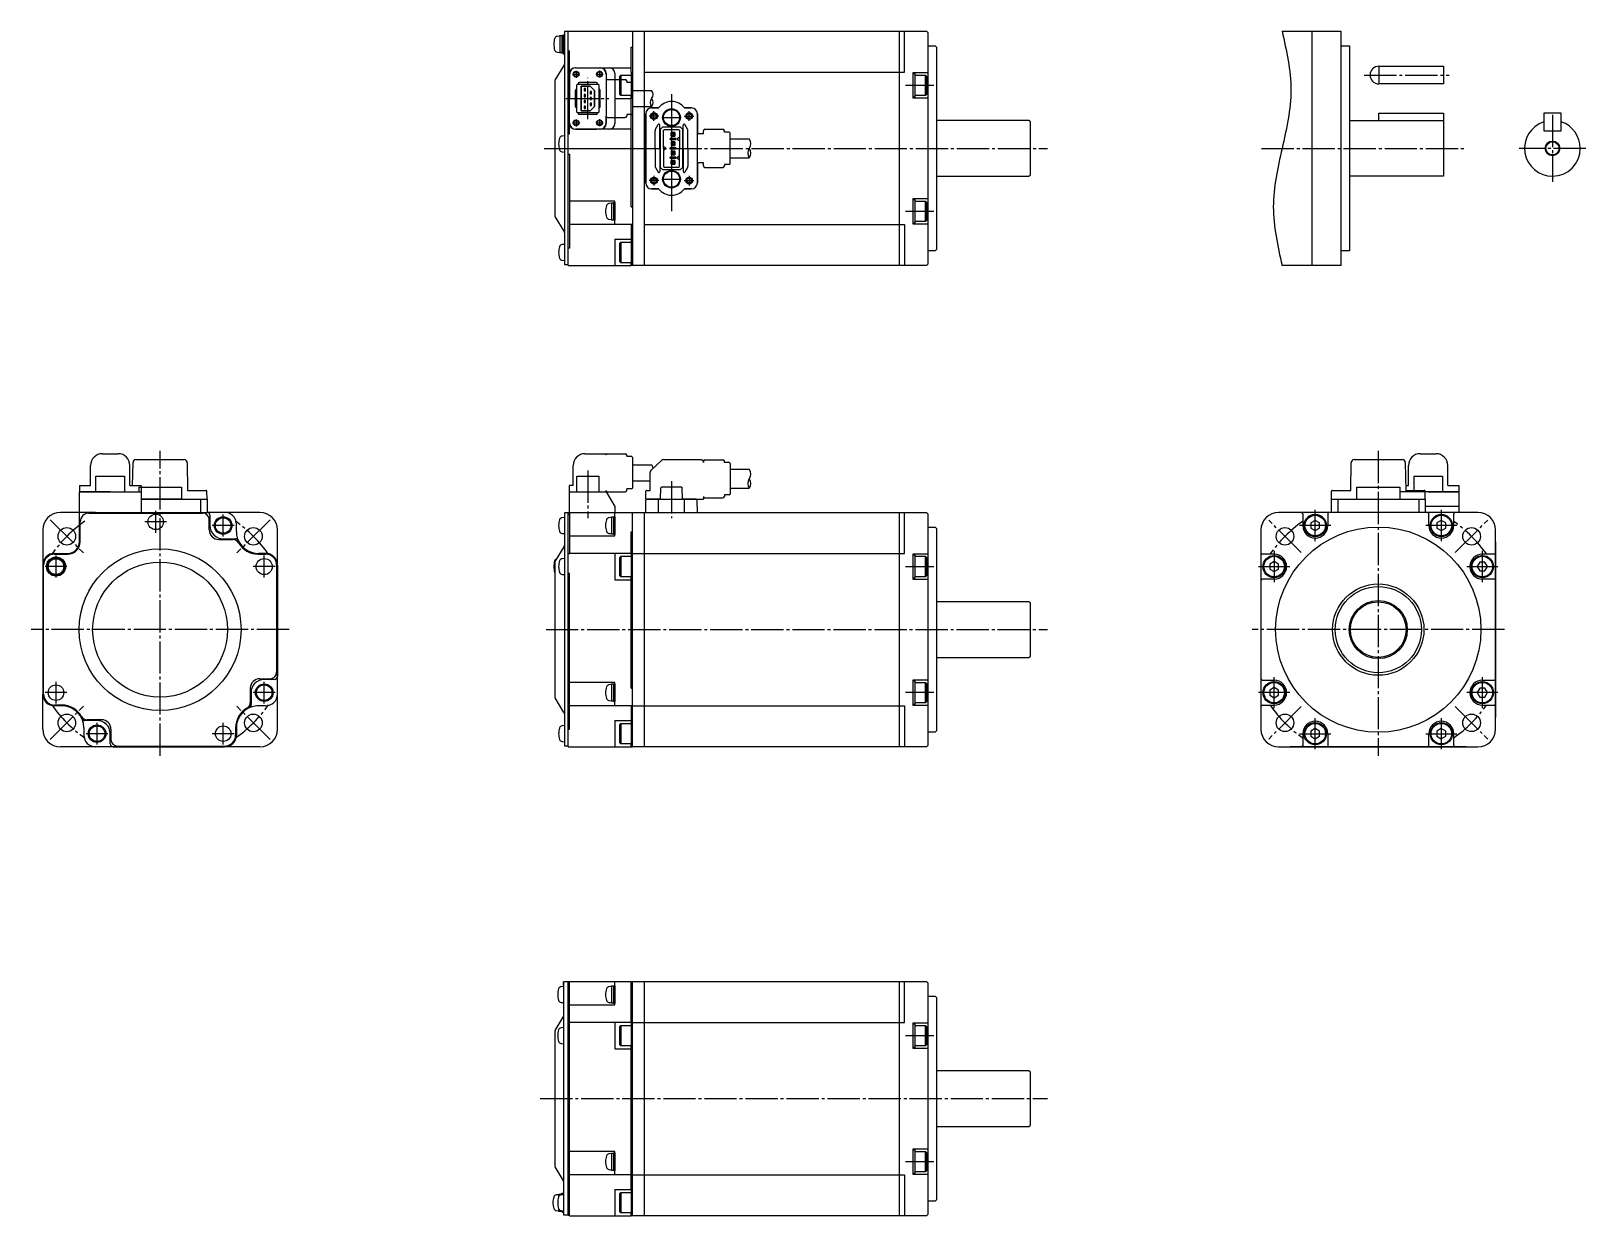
# Model space of a CAD drawing. Header units: millimetres. Extents: x -269 to 261, y -235 to 170.
import ezdxf

# ---------------------------------------------------------------- set-up
doc = ezdxf.new("R2010")
doc.units = ezdxf.units.MM
doc.linetypes.add('DASH_CENTER', pattern=[14, 11, -1, 1, -1])

msp = doc.modelspace()

# ---------------------------------------------------------------- linework, layer by layer
at = {"color": 7, "linetype": 'Continuous'}
for p, q in [((-89.14, 167.78), (-89.99, 167.7)), ((-89.14, 167.78), (-89.14, 167.98)), ((-89.14, 167.98), (-88.44, 167.98)), ((-89.14, 167.78), (-89.14, 162.28)), ((-88.44, 167.98), (-88.44, 168.03)), ((-88.44, 168.03), (-87.94, 168.03)), ((-88.44, 167.98), (-88.44, 162.08)), ((-87.94, 168.28), (-87.49, 168.28)), ((-87.94, 168.03), (-87.94, 168.28)), ((-87.94, 168.03), (-87.94, 162.03)), ((-87.94, 168.03), (-87.94, 162.03)), ((-87.94, 166.53), (-87.94, 167.78)), ((-87.94, 163.53), (-87.94, 166.53)), ((-86.29, 169.38), (-87.49, 169.38)), ((-87.49, 169.38), (-87.49, 157.82)), ((-86.29, 160.13), (-86.29, 169.53)), ((-86.29, 169.53), (-64.29, 169.53)), ((-64.29, 169.53), (-64.29, 89.83)), ((-63.99, 169.53), (-64.29, 169.23)), ((-63.99, 169.53), (35.91, 169.53)), ((-60.29, 169.53), (-60.29, 89.53)), ((26.61, 169.53), (26.61, 89.53)), ((28.41, 155.53), (28.41, 169.53)), ((35.91, 169.53), (36.41, 169.03)), ((36.41, 169.03), (36.41, 90.03)), ((36.41, 164.53), (38.91, 164.53)), ((38.91, 164.53), (39.41, 164.03)), ((157.22, 169.53), (177.22, 169.53)), ((167.42, 169.53), (167.42, 89.53)), ((177.22, 169.53), (177.22, 89.53)), ((177.22, 164.53), (180.22, 164.53)), ((180.22, 164.53), (180.22, 94.53)), ((-89.99, 162.35), (-89.14, 162.28)), ((-89.14, 162.08), (-89.14, 162.28)), ((-88.44, 162.08), (-89.14, 162.08)), ((-88.44, 162.03), (-88.44, 162.08)), ((-87.94, 162.03), (-88.44, 162.03)), ((-87.94, 162.28), (-87.94, 163.53)), ((-87.94, 162.03), (-87.94, 161.78)), ((-87.94, 161.78), (-87.49, 161.78)), ((-86.29, 162.83), (-85.79, 162.83)), ((-86.29, 157.41), (-86.29, 160.13)), ((-85.79, 134.53), (-85.79, 162.83)), ((-64.79, 155.53), (-64.79, 164.03)), ((-64.79, 164.03), (-64.29, 164.03)), ((39.41, 164.03), (39.41, 95.03)), ((-90.65, 152.77), (-87.64, 157.81)), ((-87.49, 157.82), (-87.49, 101.24)), ((-86.29, 101.65), (-86.29, 157.41)), ((-85.79, 138.03), (-85.79, 155.03)), ((-83.79, 157.03), (-64.79, 157.03)), ((-73.29, 155.03), (-73.29, 138.03)), ((-70.29, 155.03), (-70.29, 138.03)), ((-68.32, 154.53), (-68.67, 154.18)), ((-68.67, 147.88), (-68.67, 154.18)), ((-68.32, 154.53), (-68.32, 147.53)), ((-68.32, 154.53), (-64.67, 154.53)), ((-64.79, 155.53), (-64.79, 154.53)), ((-64.67, 147.03), (-64.67, 155.03)), ((-64.67, 155.03), (-64.29, 155.03)), ((-64.67, 151.03), (-64.67, 154.53)), ((-60.29, 155.53), (26.61, 155.53)), ((26.61, 155.53), (28.41, 155.53)), ((36.41, 155.28), (31.31, 155.28)), ((31.31, 155.28), (31.31, 146.78)), ((31.31, 155.03), (31.95, 155.03)), ((31.95, 155.03), (31.95, 147.03)), ((31.95, 154.53), (35.6, 154.53)), ((35.95, 154.18), (35.6, 154.53)), ((35.6, 147.53), (35.6, 154.53)), ((35.95, 154.18), (35.95, 147.88)), ((190.22, 157.53), (212.22, 157.53)), ((190.22, 157.53), (190.22, 151.53)), ((212.22, 157.53), (212.22, 151.53)), ((-90.79, 152.25), (-90.79, 106.81)), ((-83.79, 143.83), (-83.79, 149.23)), ((-83.29, 149.73), (-83.24, 149.73)), ((-83.24, 151.23), (-83.04, 151.43)), ((-83.24, 141.83), (-83.24, 151.23)), ((-83.04, 151.43), (-76.04, 151.43)), ((-82.89, 151.53), (-82.89, 151.43)), ((-76.69, 152.03), (-82.39, 152.03)), ((-81.84, 150.78), (-81.84, 142.28)), ((-78.74, 150.78), (-81.84, 150.78)), ((-81.79, 142.33), (-81.79, 150.73)), ((-81.79, 150.73), (-78.79, 150.73)), ((-80.29, 149.9), (-80.79, 149.9)), ((-80.79, 149.9), (-80.79, 149.15)), ((-80.79, 149.15), (-80.29, 149.15)), ((-80.29, 149.15), (-80.29, 149.9)), ((-78.79, 150.73), (-77.29, 149.23)), ((-78.79, 148.9), (-78.79, 148.15)), ((-78.29, 148.9), (-78.79, 148.9)), ((-77.24, 149.28), (-78.74, 150.78)), ((-78.29, 148.15), (-78.29, 148.9)), ((-77.29, 149.23), (-77.29, 143.83)), ((-77.24, 143.78), (-77.24, 149.28)), ((-76.19, 151.43), (-76.19, 151.53)), ((-75.84, 151.23), (-76.04, 151.43)), ((-75.84, 151.23), (-75.84, 141.83)), ((-75.79, 149.73), (-75.84, 149.73)), ((-75.29, 143.83), (-75.29, 149.23)), ((-64.67, 147.53), (-64.67, 151.03)), ((212.22, 151.53), (190.22, 151.53)), ((-83.29, 143.33), (-83.24, 143.33)), ((-80.29, 147.9), (-80.79, 147.9)), ((-80.79, 147.9), (-80.79, 147.15)), ((-80.79, 147.15), (-80.29, 147.15)), ((-80.29, 145.9), (-80.79, 145.9)), ((-80.79, 145.9), (-80.79, 145.15)), ((-80.79, 145.15), (-80.29, 145.15)), ((-80.29, 143.9), (-80.79, 143.9)), ((-80.79, 143.9), (-80.79, 143.15)), ((-80.29, 147.15), (-80.29, 147.9)), ((-80.29, 145.15), (-80.29, 145.9)), ((-80.29, 143.15), (-80.29, 143.9)), ((-78.79, 148.15), (-78.29, 148.15)), ((-78.29, 146.9), (-78.79, 146.9)), ((-78.79, 146.9), (-78.79, 146.15)), ((-78.79, 146.15), (-78.29, 146.15)), ((-78.29, 144.9), (-78.79, 144.9)), ((-78.79, 144.9), (-78.79, 144.15)), ((-78.79, 144.15), (-78.29, 144.15)), ((-77.29, 143.83), (-78.79, 142.33)), ((-78.74, 142.28), (-77.24, 143.78)), ((-78.29, 146.15), (-78.29, 146.9)), ((-78.29, 144.15), (-78.29, 144.9)), ((-75.79, 143.33), (-75.84, 143.33)), ((-70.29, 146.53), (-64.79, 146.53)), ((-68.67, 147.88), (-68.32, 147.53)), ((-64.67, 147.53), (-68.32, 147.53)), ((-64.79, 146.53), (-64.79, 147.53)), ((-64.79, 146.53), (-64.79, 147.53)), ((-64.79, 146.73), (-64.29, 146.73)), ((-64.79, 109.53), (-64.79, 146.53)), ((-64.29, 147.03), (-64.67, 147.03)), ((-64.29, 146.73), (-64.29, 146.83)), ((-55.39, 143.33), (-57.79, 143.33)), ((-44.19, 143.33), (-46.59, 143.33)), ((31.95, 147.03), (31.31, 147.03)), ((31.31, 146.78), (36.41, 146.78)), ((35.6, 147.53), (31.95, 147.53)), ((35.6, 147.53), (35.95, 147.88)), ((-83.24, 141.83), (-83.04, 141.63)), ((-76.04, 141.63), (-83.04, 141.63)), ((-82.89, 141.53), (-82.89, 141.63)), ((-76.69, 141.03), (-82.39, 141.03)), ((-81.84, 142.28), (-78.74, 142.28)), ((-78.79, 142.33), (-81.79, 142.33)), ((-80.79, 143.15), (-80.29, 143.15)), ((-76.19, 141.63), (-76.19, 141.53)), ((-76.04, 141.63), (-75.84, 141.83)), ((-59.79, 141.33), (-59.79, 117.73)), ((-42.19, 117.73), (-42.19, 141.33)), ((70.91, 139.03), (39.41, 139.03)), ((71.41, 138.53), (70.91, 139.03)), ((71.41, 138.53), (70.91, 139.03)), ((71.41, 138.53), (70.91, 139.03)), ((71.41, 120.53), (71.41, 138.53)), ((71.41, 120.53), (71.41, 138.53)), ((71.41, 120.53), (71.41, 138.53)), ((71.41, 120.53), (71.41, 138.53)), ((71.41, 120.53), (71.41, 138.53)), ((180.22, 139.03), (212.22, 139.03)), ((190.22, 141.53), (212.22, 141.53)), ((190.22, 139.03), (190.22, 141.53)), ((212.22, 141.53), (212.22, 139.03)), ((212.22, 139.03), (212.22, 120.03)), ((246.43, 141.53), (246.43, 135.53)), ((252.43, 141.53), (246.43, 141.53)), ((252.43, 135.53), (252.43, 141.53)), ((-87.49, 133.78), (-88.34, 133.7)), ((-86.29, 134.53), (-85.79, 134.53)), ((-75.29, 136.03), (-83.79, 136.03)), ((-64.79, 136.03), (-75.29, 136.03)), ((-56.59, 129.53), (-56.59, 135.56)), ((-56.46, 136.06), (-55.55, 137.63)), ((-54.99, 129.53), (-54.99, 137.48)), ((-54.72, 136.03), (-53.92, 136.83)), ((-54.72, 123.03), (-54.72, 136.03)), ((-53.92, 136.83), (-48.07, 136.83)), ((-53.72, 135.68), (-53.42, 135.98)), ((-53.72, 129.53), (-53.72, 135.68)), ((-53.42, 135.98), (-48.57, 135.98)), ((-51.47, 132.63), (-51.47, 132.83)), ((-51.32, 132.98), (-49.62, 132.98)), ((-51.08, 134.94), (-51.08, 133.71)), ((-49.85, 134.94), (-51.08, 134.94)), ((-51.07, 134.53), (-51.08, 134.53)), ((-51.07, 134.13), (-51.08, 134.13)), ((-49.85, 133.71), (-51.08, 133.71)), ((-51.07, 133.73), (-51.07, 134.94)), ((-49.87, 134.93), (-51.07, 134.93)), ((-50.77, 134.63), (-51.07, 134.93)), ((-50.77, 134.03), (-51.07, 133.73)), ((-51.07, 133.73), (-49.87, 133.73)), ((-50.17, 134.63), (-50.77, 134.63)), ((-50.77, 134.03), (-50.77, 134.63)), ((-50.17, 134.03), (-50.77, 134.03)), ((-50.17, 134.63), (-49.87, 134.93)), ((-50.17, 134.03), (-50.17, 134.63)), ((-50.17, 134.03), (-49.87, 133.73)), ((-49.87, 133.73), (-49.87, 134.94)), ((-49.87, 134.13), (-49.85, 134.13)), ((-49.85, 134.94), (-49.85, 133.71)), ((-49.47, 132.83), (-49.47, 132.63)), ((-48.82, 132.43), (-48.82, 133.03)), ((-48.62, 133.23), (-48.27, 133.23)), ((-48.57, 135.98), (-48.27, 135.68)), ((-48.27, 135.68), (-48.27, 129.53)), ((-48.07, 136.83), (-47.27, 136.03)), ((-47.27, 136.03), (-47.27, 123.03)), ((-46.99, 129.53), (-46.99, 137.48)), ((-45.53, 136.06), (-46.43, 137.63)), ((-45.39, 129.53), (-45.39, 135.56)), ((246.43, 135.53), (252.43, 135.53)), ((-88.34, 128.35), (-87.49, 128.28)), ((-86.29, 127.53), (-85.79, 127.53)), ((-85.79, 127.53), (-85.79, 95.53)), ((-56.59, 129.53), (-56.59, 123.5)), ((-54.99, 129.53), (-54.99, 121.58)), ((-53.72, 130.03), (-53.37, 130.03)), ((-53.72, 129.53), (-53.72, 123.38)), ((-53.37, 129.03), (-53.72, 129.03)), ((-53.17, 129.83), (-53.17, 129.23)), ((-51.47, 129.43), (-51.47, 129.63)), ((-49.62, 132.48), (-51.32, 132.48)), ((-51.32, 129.78), (-49.62, 129.78)), ((-49.62, 129.28), (-51.32, 129.28)), ((-49.85, 131.74), (-51.08, 131.74)), ((-51.08, 131.74), (-51.08, 130.51)), ((-51.07, 131.33), (-51.08, 131.33)), ((-51.07, 130.93), (-51.08, 130.93)), ((-49.85, 130.51), (-51.08, 130.51)), ((-49.85, 128.54), (-51.08, 128.54)), ((-51.08, 128.54), (-51.08, 127.31)), ((-51.07, 128.13), (-51.08, 128.13)), ((-51.07, 127.73), (-51.08, 127.73)), ((-49.85, 127.31), (-51.08, 127.31)), ((-49.87, 131.73), (-51.07, 131.73)), ((-51.07, 131.73), (-51.07, 130.53)), ((-50.77, 131.43), (-51.07, 131.73)), ((-50.77, 130.83), (-51.07, 130.53)), ((-51.07, 130.53), (-49.87, 130.53)), ((-49.87, 128.53), (-51.07, 128.53)), ((-51.07, 128.53), (-51.07, 127.33)), ((-50.77, 128.23), (-51.07, 128.53)), ((-50.77, 127.63), (-51.07, 127.33)), ((-51.07, 127.33), (-49.87, 127.33)), ((-50.77, 131.43), (-50.77, 130.83)), ((-50.77, 131.43), (-50.17, 131.43)), ((-50.77, 130.83), (-50.17, 130.83)), ((-50.77, 128.23), (-50.77, 127.63)), ((-50.77, 128.23), (-50.17, 128.23)), ((-50.77, 127.63), (-50.17, 127.63)), ((-50.17, 131.43), (-49.87, 131.73)), ((-50.17, 131.43), (-50.17, 130.83)), ((-50.17, 130.83), (-49.87, 130.53)), ((-50.17, 128.23), (-49.87, 128.53)), ((-50.17, 128.23), (-50.17, 127.63)), ((-50.17, 127.63), (-49.87, 127.33)), ((-49.87, 131.73), (-49.87, 130.53)), ((-49.87, 131.33), (-49.85, 131.33)), ((-49.87, 130.93), (-49.85, 130.93)), ((-49.87, 128.53), (-49.87, 127.33)), ((-49.87, 128.13), (-49.85, 128.13)), ((-49.87, 127.73), (-49.85, 127.73)), ((-49.85, 131.74), (-49.85, 130.51)), ((-49.85, 128.54), (-49.85, 127.31)), ((-49.47, 129.63), (-49.47, 129.43)), ((-48.27, 132.23), (-48.62, 132.23)), ((-48.27, 123.38), (-48.27, 129.53)), ((-46.99, 129.53), (-46.99, 121.58)), ((-45.39, 129.53), (-45.39, 123.5)), ((-56.46, 123), (-55.55, 121.43)), ((-53.92, 122.23), (-54.72, 123.03)), ((-48.07, 122.23), (-53.92, 122.23)), ((-53.72, 123.38), (-53.42, 123.08)), ((-53.42, 123.08), (-48.57, 123.08)), ((-51.47, 126.23), (-51.47, 126.43)), ((-51.32, 126.58), (-49.62, 126.58)), ((-49.62, 126.08), (-51.32, 126.08)), ((-49.85, 125.34), (-51.08, 125.34)), ((-51.08, 124.11), (-51.08, 125.34)), ((-51.07, 124.93), (-51.08, 124.93)), ((-51.07, 124.53), (-51.08, 124.53)), ((-49.85, 124.11), (-51.08, 124.11)), ((-49.87, 125.33), (-51.07, 125.33)), ((-51.07, 125.33), (-51.07, 124.13)), ((-50.77, 125.03), (-51.07, 125.33)), ((-50.77, 124.43), (-51.07, 124.13)), ((-51.07, 124.13), (-49.87, 124.13)), ((-50.77, 125.03), (-50.77, 124.43)), ((-50.77, 125.03), (-50.17, 125.03)), ((-50.77, 124.43), (-50.17, 124.43)), ((-50.17, 125.03), (-49.87, 125.33)), ((-50.17, 125.03), (-50.17, 124.43)), ((-50.17, 124.43), (-49.87, 124.13)), ((-49.87, 125.33), (-49.87, 124.13)), ((-49.87, 124.93), (-49.85, 124.93)), ((-49.87, 124.53), (-49.85, 124.53)), ((-49.85, 124.11), (-49.85, 125.34)), ((-49.47, 126.43), (-49.47, 126.23)), ((-48.82, 126.03), (-48.82, 126.63)), ((-48.62, 126.83), (-48.27, 126.83)), ((-48.27, 125.83), (-48.62, 125.83)), ((-48.57, 123.08), (-48.27, 123.38)), ((-47.27, 123.03), (-48.07, 122.23)), ((-45.53, 123), (-46.43, 121.43)), ((39.41, 120.03), (70.91, 120.03)), ((70.91, 120.03), (71.41, 120.53)), ((70.91, 120.03), (71.41, 120.53)), ((70.91, 120.03), (71.41, 120.53)), ((212.22, 120.03), (180.22, 120.03)), ((-70.29, 111.53), (-85.79, 111.53)), ((-70.29, 103.53), (-70.29, 111.53)), ((-57.79, 115.73), (-55.39, 115.73)), ((-46.59, 115.73), (-44.19, 115.73)), ((36.41, 112.28), (31.31, 112.28)), ((31.31, 112.28), (31.31, 103.78)), ((31.31, 112.03), (31.95, 112.03)), ((31.95, 112.03), (31.95, 104.03)), ((31.95, 111.53), (35.6, 111.53)), ((35.6, 104.53), (35.6, 111.53)), ((35.95, 111.18), (35.6, 111.53)), ((-87.64, 101.25), (-90.65, 106.29)), ((-71.49, 110.78), (-72.34, 110.7)), ((-71.49, 110.98), (-70.79, 110.98)), ((-71.49, 110.78), (-71.49, 110.98)), ((-71.49, 110.78), (-71.49, 105.28)), ((-70.79, 111.03), (-70.29, 111.03)), ((-70.79, 110.98), (-70.79, 111.03)), ((-70.79, 110.98), (-70.79, 105.08)), ((-70.29, 111.03), (-70.29, 105.03)), ((-70.29, 111.03), (-70.29, 105.03)), ((-70.29, 109.53), (-70.29, 110.78)), ((-70.29, 106.53), (-70.29, 109.53)), ((-70.29, 105.28), (-70.29, 106.53)), ((-64.79, 109.53), (-64.29, 109.53)), ((35.95, 111.18), (35.95, 104.88)), ((-87.49, 101.24), (-87.49, 89.88)), ((-86.29, 100.13), (-86.29, 101.65)), ((-64.29, 103.53), (-85.79, 103.53)), ((-72.34, 105.35), (-71.49, 105.28)), ((-71.49, 105.08), (-71.49, 105.28)), ((-70.79, 105.08), (-71.49, 105.08)), ((-70.79, 105.03), (-70.79, 105.08)), ((-70.29, 105.03), (-70.79, 105.03)), ((-64.79, 103.53), (-64.79, 97.53)), ((-60.29, 103.53), (26.61, 103.53)), ((26.61, 103.53), (28.41, 103.53)), ((28.41, 103.53), (28.41, 89.53)), ((31.95, 104.03), (31.31, 104.03)), ((31.31, 103.78), (36.41, 103.78)), ((35.6, 104.53), (31.95, 104.53)), ((35.6, 104.53), (35.95, 104.88)), ((-87.49, 96.78), (-88.34, 96.7)), ((-86.29, 89.53), (-86.29, 100.13)), ((-85.79, 95.53), (-86.29, 95.53)), ((-70.29, 98.53), (-64.79, 98.53)), ((-70.29, 98.53), (-70.29, 89.53)), ((-68.32, 97.53), (-68.67, 97.18)), ((-68.67, 90.88), (-68.67, 97.18)), ((-68.32, 97.53), (-64.67, 97.53)), ((-68.32, 97.53), (-68.32, 90.53)), ((-64.67, 98.03), (-64.29, 98.03)), ((-64.67, 90.03), (-64.67, 98.03)), ((-64.67, 94.03), (-64.67, 97.53)), ((-88.34, 91.35), (-87.49, 91.28)), ((-68.67, 90.88), (-68.32, 90.53)), ((-64.67, 90.53), (-68.32, 90.53)), ((-64.79, 89.53), (-64.79, 90.53)), ((-64.67, 90.53), (-64.67, 94.03)), ((38.91, 94.53), (36.41, 94.53)), ((38.91, 94.53), (39.41, 95.03)), ((180.22, 94.53), (177.22, 94.53)), ((-87.49, 89.88), (-86.29, 89.88)), ((-86.29, 89.53), (-64.79, 89.53)), ((-64.79, 89.73), (-64.29, 89.73)), ((-64.29, 90.03), (-64.67, 90.03)), ((-64.29, 89.83), (-63.99, 89.53)), ((-64.29, 89.73), (-64.29, 89.83)), ((35.91, 89.53), (-63.99, 89.53)), ((35.91, 89.53), (36.41, 90.03)), ((177.22, 89.53), (157.22, 89.53)), ((-247.31, 17.66), (-237.51, 17.66)), ((-247.31, 12.36), (-247.31, 17.66)), ((-237.51, 17.66), (-237.51, 12.36)), ((-83.24, 12.36), (-83.24, 17.66)), ((-83.24, 17.66), (-75.84, 17.66)), ((-75.84, 17.66), (-75.84, 12.36)), ((202.12, 17.66), (202.12, 12.36)), ((202.12, 17.66), (211.92, 17.66)), ((211.92, 17.66), (211.92, 12.36)), ((-252.91, -4.64), (-252.91, 12.26)), ((-252.81, 12.36), (-232.01, 12.36)), ((-232.71, 13.96), (-232.71, 12.36)), ((-232.71, 13.96), (-218.11, 13.96)), ((-231.91, 12.26), (-231.91, 5.46)), ((-218.11, 13.96), (-218.11, 9.86)), ((-85.79, 5.36), (-85.79, 12.26)), ((-85.69, 12.36), (-73.29, 12.36)), ((-73.29, 12.36), (-70.29, 7.36)), ((-54.72, 9.86), (-54.65, 13.76)), ((-54.45, 13.96), (-54.65, 13.76)), ((-47.54, 13.96), (-54.45, 13.96)), ((-47.54, 13.96), (-47.34, 13.76)), ((-47.27, 9.86), (-47.34, 13.76)), ((182.72, 13.96), (197.32, 13.96)), ((182.72, 9.86), (182.72, 13.96)), ((197.32, 13.96), (197.32, 9.86)), ((217.52, 12.36), (197.32, 12.36)), ((217.52, 12.36), (217.52, 5.36)), ((-247.41, 5.36), (-259.41, 5.36)), ((-247.41, 5.36), (-209.41, 5.36)), ((-218.11, 9.86), (-231.91, 9.86)), ((-218.11, 9.86), (-209.41, 9.86)), ((-211.61, 9.86), (-211.61, 5.36)), ((-209.41, 9.86), (-209.41, 5.36)), ((-203.41, 5.36), (-209.41, 5.36)), ((-191.41, 5.36), (-203.41, 5.36)), ((-86.29, 5.36), (-64.29, 5.36)), ((-86.29, -4.04), (-86.29, 5.36)), ((-85.79, 5.36), (-85.79, -8.64)), ((-70.29, 7.36), (-70.29, 5.36)), ((-70.29, -2.64), (-70.29, 5.36)), ((-64.29, -74.64), (-64.29, 5.36)), ((-64.29, 5.36), (-60.29, 5.36)), ((-60.29, 5.36), (-60.29, -74.64)), ((-60.29, 5.36), (35.91, 5.36)), ((-60.29, 5.36), (-60.29, -74.64)), ((-59.79, 5.36), (-59.72, 9.57)), ((-54.72, 9.86), (-59.42, 9.86)), ((-55.4, 5.36), (-55.4, 9.86)), ((-54.72, 9.86), (-47.27, 9.86)), ((-42.57, 9.86), (-47.27, 9.86)), ((-46.6, 5.36), (-46.6, 9.86)), ((-42.19, 5.36), (-42.27, 9.57)), ((26.61, 5.36), (26.61, -74.64)), ((28.41, -8.64), (28.41, 5.36)), ((35.91, 5.36), (36.41, 4.86)), ((174.02, 5.36), (156.02, 5.36)), ((174.02, 9.86), (182.72, 9.86)), ((174.02, 5.36), (174.02, 9.86)), ((206.02, 5.36), (174.02, 5.36)), ((176.22, 9.86), (176.22, 5.36)), ((182.72, 9.86), (197.32, 9.86)), ((197.32, 9.86), (206.02, 9.86)), ((203.82, 9.86), (203.82, 5.36)), ((206.02, 9.86), (206.02, 5.36)), ((217.52, 7.36), (206.02, 7.36)), ((206.77, 5.36), (206.02, 5.36)), ((216.27, 5.36), (206.77, 5.36)), ((224.02, 5.36), (216.27, 5.36)), ((-252.66, -4.64), (-252.66, 2.11)), ((-249.66, 5.11), (-210.91, 5.11)), ((-208.66, -0.64), (-208.66, 2.86)), ((-208.41, 4.36), (-208.41, 0.86)), ((-208.41, 4.36), (-208.41, 0.86)), ((-199.41, -1.14), (-199.41, 1.36)), ((-87.49, 3.61), (-88.34, 3.54)), ((-86.29, 5.21), (-87.49, 5.21)), ((-87.49, 5.21), (-87.49, -6.34)), ((-85.79, 4.66), (-86.29, 4.66)), ((-71.49, 3.61), (-72.34, 3.54)), ((-71.49, 3.61), (-71.49, 3.81)), ((-71.49, 3.81), (-70.79, 3.81)), ((-71.49, 3.61), (-71.49, -1.89)), ((-70.79, 3.81), (-70.79, 3.86)), ((-70.79, 3.86), (-70.29, 3.86)), ((-70.79, 3.81), (-70.79, -2.09)), ((-70.29, 3.86), (-70.29, -2.14)), ((-70.29, 3.86), (-70.29, -2.14)), ((-70.29, 2.36), (-70.29, 3.61)), ((-70.29, -0.64), (-70.29, 2.36)), ((36.41, 4.86), (36.41, -74.14)), ((36.41, 0.36), (38.91, 0.36)), ((38.91, 0.36), (39.41, -0.14)), ((164.27, 4.86), (164.27, 0.86)), ((168.52, 2.6), (167.02, 1.73)), ((167.02, 1.73), (167.02, 0)), ((170.02, 1.73), (168.52, 2.6)), ((170.02, 0), (170.02, 1.73)), ((172.77, 4.86), (172.77, 0.86)), ((207.27, 0.86), (207.27, 4.86)), ((211.52, 2.6), (210.02, 1.73)), ((210.02, 1.73), (210.02, 0)), ((213.02, 1.73), (211.52, 2.6)), ((213.02, 0), (213.02, 1.73)), ((215.77, 0.86), (215.77, 4.86)), ((-265.41, -0.64), (-265.41, -12.64)), ((-205.41, -3.89), (-200.57, -3.89)), ((-203.91, -3.64), (-199.65, -3.64)), ((-185.41, -12.64), (-185.41, -0.64)), ((-88.34, -1.81), (-87.49, -1.89)), ((-86.29, -6.76), (-86.29, -4.04)), ((-85.79, -2.64), (-70.29, -2.64)), ((-72.34, -1.81), (-71.49, -1.89)), ((-71.49, -2.09), (-71.49, -1.89)), ((-70.79, -2.09), (-71.49, -2.09)), ((-70.79, -2.14), (-70.79, -2.09)), ((-70.29, -2.14), (-70.79, -2.14)), ((-70.29, -1.89), (-70.29, -0.64)), ((-64.79, -1.34), (-64.29, -1.34)), ((-64.79, -8.64), (-64.79, -1.34)), ((39.41, -0.14), (39.41, -69.14)), ((150.02, -0.64), (150.02, -68.64)), ((150.02, -4.64), (150.02, -64.64)), ((167.02, 0), (168.52, -0.87)), ((168.52, -0.87), (170.02, 0)), ((210.02, 0), (211.52, -0.87)), ((211.52, -0.87), (213.02, 0)), ((230.02, -68.64), (230.02, -0.64)), ((230.02, -4.64), (230.02, -64.64)), ((-261.41, -8.64), (-258.91, -8.64)), ((-261.41, -8.89), (-256.91, -8.89)), ((-259.91, -8.64), (-256.91, -8.64)), ((-189.41, -8.64), (-191.91, -8.64)), ((-191.91, -8.64), (-189.41, -8.64)), ((-191.91, -8.89), (-189.41, -8.89)), ((-90.65, -11.4), (-87.64, -6.36)), ((-87.49, -10.39), (-88.34, -10.46)), ((-87.49, -6.34), (-87.49, -62.93)), ((-86.29, -62.51), (-86.29, -6.76)), ((-86.29, -8.64), (-85.79, -8.64)), ((-64.79, -8.64), (-85.79, -8.64)), ((-70.29, -8.64), (-70.29, -17.64)), ((-68.32, -9.64), (-68.67, -9.99)), ((-68.67, -16.29), (-68.67, -9.99)), ((-68.67, -16.29), (-68.67, -9.99)), ((-68.32, -9.64), (-68.32, -16.64)), ((-68.32, -9.64), (-68.32, -16.64)), ((-68.32, -9.64), (-64.67, -9.64)), ((-64.79, -8.64), (-64.79, -16.64)), ((-64.67, -17.14), (-64.67, -9.14)), ((-64.67, -17.14), (-64.67, -9.14)), ((-64.67, -9.14), (-64.29, -9.14)), ((-64.29, -8.64), (-60.29, -8.64)), ((-60.29, -8.64), (26.61, -8.64)), ((26.61, -8.64), (28.41, -8.64)), ((31.31, -8.89), (31.31, -17.39)), ((36.41, -8.89), (31.31, -8.89)), ((31.31, -9.14), (31.95, -9.14)), ((31.95, -9.14), (31.95, -17.14)), ((31.95, -9.64), (35.6, -9.64)), ((35.6, -16.64), (35.6, -9.64)), ((35.95, -9.99), (35.6, -9.64)), ((35.95, -9.99), (35.95, -16.29)), ((154.52, -8.89), (150.52, -8.89)), ((229.52, -8.89), (225.52, -8.89)), ((-265.41, -12.64), (-265.41, -18.64)), ((-265.16, -56.64), (-265.16, -12.64)), ((-185.66, -12.64), (-185.66, -49.14)), ((-185.41, -56.64), (-185.41, -12.64)), ((-185.41, -12.64), (-185.41, -50.64)), ((-90.79, -11.91), (-90.79, -57.36)), ((-88.34, -15.81), (-87.49, -15.89)), ((-86.29, -15.34), (-85.79, -15.34)), ((-85.79, -68.64), (-85.79, -15.34)), ((154.52, -11.4), (153.02, -12.27)), ((153.02, -12.27), (153.02, -14)), ((153.02, -14), (154.52, -14.87)), ((156.02, -12.27), (154.52, -11.4)), ((154.52, -14.87), (156.02, -14)), ((156.02, -14), (156.02, -12.27)), ((224.65, -11.64), (223.78, -13.14)), ((223.78, -13.14), (224.65, -14.64)), ((226.38, -11.64), (224.65, -11.64)), ((224.65, -14.64), (226.38, -14.64)), ((227.25, -13.14), (226.38, -11.64)), ((226.38, -14.64), (227.25, -13.14)), ((-265.41, -18.64), (-265.41, -56.64)), ((-70.29, -17.64), (-64.79, -17.64)), ((-68.67, -16.29), (-68.32, -16.64)), ((-64.67, -16.64), (-68.32, -16.64)), ((-64.67, -16.64), (-68.32, -16.64)), ((-64.79, -17.64), (-64.79, -16.64)), ((-64.79, -54.64), (-64.79, -17.64)), ((-64.29, -17.14), (-64.67, -17.14)), ((31.95, -17.14), (31.31, -17.14)), ((31.31, -17.39), (36.41, -17.39)), ((35.6, -16.64), (31.95, -16.64)), ((35.6, -16.64), (35.95, -16.29)), ((154.52, -17.39), (150.52, -17.39)), ((229.52, -17.39), (225.52, -17.39)), ((70.91, -25.14), (39.41, -25.14)), ((71.41, -25.64), (70.91, -25.14)), ((71.41, -25.64), (70.91, -25.14)), ((71.41, -25.64), (70.91, -25.14)), ((71.41, -43.64), (71.41, -25.64)), ((71.41, -43.64), (71.41, -25.64)), ((71.41, -43.64), (71.41, -25.64)), ((71.41, -43.64), (71.41, -25.64)), ((71.41, -43.64), (71.41, -25.64)), ((39.41, -44.14), (70.91, -44.14)), ((70.91, -44.14), (71.41, -43.64)), ((70.91, -44.14), (71.41, -43.64)), ((70.91, -44.14), (71.41, -43.64)), ((-191.41, -51.39), (-187.91, -51.39)), ((-186.41, -51.64), (-189.91, -51.64)), ((-70.29, -52.64), (-85.79, -52.64)), ((-70.29, -60.64), (-70.29, -52.64)), ((31.31, -51.89), (31.31, -60.39)), ((36.41, -51.89), (31.31, -51.89)), ((31.31, -52.14), (31.95, -52.14)), ((31.95, -52.14), (31.95, -60.14)), ((31.95, -52.64), (35.6, -52.64)), ((35.95, -52.99), (35.6, -52.64)), ((35.6, -59.64), (35.6, -52.64)), ((35.95, -52.99), (35.95, -59.29)), ((150.52, -51.89), (154.52, -51.89)), ((225.52, -51.89), (229.52, -51.89)), ((-265.41, -68.64), (-265.41, -56.64)), ((-194.66, -54.64), (-194.66, -59.47)), ((-194.41, -56.14), (-194.41, -60.39)), ((-185.41, -68.64), (-185.41, -56.64)), ((-87.67, -62.87), (-90.65, -57.87)), ((-71.49, -53.39), (-72.34, -53.46)), ((-71.49, -53.19), (-70.79, -53.19)), ((-71.49, -53.39), (-71.49, -53.19)), ((-71.49, -53.39), (-71.49, -58.89)), ((-70.79, -53.14), (-70.29, -53.14)), ((-70.79, -53.19), (-70.79, -53.14)), ((-70.79, -53.19), (-70.79, -59.09)), ((-70.29, -53.14), (-70.29, -59.14)), ((-70.29, -53.14), (-70.29, -59.14)), ((-70.29, -54.64), (-70.29, -53.39)), ((-70.29, -57.64), (-70.29, -54.64)), ((-70.29, -58.89), (-70.29, -57.64)), ((-64.79, -54.64), (-64.29, -54.64)), ((154.52, -54.4), (153.02, -55.27)), ((153.02, -55.27), (153.02, -57)), ((153.02, -57), (154.52, -57.87)), ((156.02, -55.27), (154.52, -54.4)), ((154.52, -57.87), (156.02, -57)), ((156.02, -57), (156.02, -55.27)), ((224.65, -54.64), (223.78, -56.14)), ((223.78, -56.14), (224.65, -57.64)), ((226.38, -54.64), (224.65, -54.64)), ((224.65, -57.64), (226.38, -57.64)), ((227.25, -56.14), (226.38, -54.64)), ((226.38, -57.64), (227.25, -56.14)), ((-258.91, -60.39), (-261.41, -60.39)), ((-258.91, -60.64), (-261.41, -60.64)), ((-258.91, -60.64), (-261.41, -60.64)), ((-189.41, -60.64), (-191.91, -60.64)), ((-87.49, -62.93), (-87.49, -74.29)), ((-86.29, -64.04), (-86.29, -62.51)), ((-64.29, -60.64), (-85.79, -60.64)), ((-72.34, -58.81), (-71.49, -58.89)), ((-71.49, -59.09), (-71.49, -58.89)), ((-70.79, -59.09), (-71.49, -59.09)), ((-70.79, -59.14), (-70.79, -59.09)), ((-70.29, -59.14), (-70.79, -59.14)), ((-64.79, -60.64), (-64.79, -66.64)), ((-64.29, -60.64), (-60.29, -60.64)), ((-60.29, -60.64), (26.61, -60.64)), ((26.61, -60.64), (28.41, -60.64)), ((28.41, -60.64), (28.41, -74.64)), ((31.95, -60.14), (31.31, -60.14)), ((31.31, -60.39), (36.41, -60.39)), ((35.6, -59.64), (31.95, -59.64)), ((35.6, -59.64), (35.95, -59.29)), ((150.52, -60.39), (154.52, -60.39)), ((225.52, -60.39), (229.52, -60.39)), ((-251.41, -68.14), (-251.41, -70.64)), ((-246.91, -65.64), (-251.16, -65.64)), ((-245.41, -65.39), (-250.24, -65.39)), ((-242.16, -68.64), (-242.16, -72.14)), ((-199.66, -68.14), (-199.66, -70.64)), ((-199.41, -70.64), (-199.41, -68.14)), ((-199.41, -68.14), (-199.41, -70.64)), ((-87.5, -67.39), (-88.34, -67.46)), ((-86.29, -74.64), (-86.29, -64.04)), ((-86.29, -68.64), (-85.79, -68.64)), ((-70.29, -65.64), (-64.79, -65.64)), ((-70.29, -65.64), (-70.29, -74.64)), ((-68.32, -66.64), (-68.67, -66.99)), ((-68.67, -73.29), (-68.67, -66.99)), ((-68.32, -66.64), (-64.67, -66.64)), ((-68.32, -66.64), (-68.32, -73.64)), ((-64.67, -66.14), (-64.29, -66.14)), ((-64.67, -74.14), (-64.67, -66.14)), ((-64.67, -70.14), (-64.67, -66.64)), ((168.52, -68.4), (167.02, -69.27)), ((170.02, -69.27), (168.52, -68.4)), ((211.52, -68.4), (210.02, -69.27)), ((213.02, -69.27), (211.52, -68.4)), ((-242.41, -73.64), (-242.41, -70.14)), ((-242.41, -73.64), (-242.41, -70.14)), ((-88.34, -72.81), (-87.5, -72.89)), ((-68.67, -73.29), (-68.32, -73.64)), ((-64.67, -73.64), (-68.32, -73.64)), ((-64.79, -74.64), (-64.79, -73.64)), ((-64.79, -73.94), (-64.67, -73.94)), ((-64.67, -73.64), (-64.67, -70.14)), ((-64.29, -74.14), (-64.67, -74.14)), ((35.91, -74.64), (36.41, -74.14)), ((38.91, -69.64), (36.41, -69.64)), ((38.91, -69.64), (39.41, -69.14)), ((164.27, -70.14), (164.27, -74.14)), ((167.02, -69.27), (167.02, -71)), ((167.02, -71), (168.52, -71.87)), ((168.52, -71.87), (170.02, -71)), ((170.02, -71), (170.02, -69.27)), ((172.77, -70.14), (172.77, -74.14)), ((207.27, -74.14), (207.27, -70.14)), ((210.02, -69.27), (210.02, -71)), ((210.02, -71), (211.52, -71.87)), ((211.52, -71.87), (213.02, -71)), ((213.02, -71), (213.02, -69.27)), ((215.77, -74.14), (215.77, -70.14)), ((-191.41, -74.64), (-259.41, -74.64)), ((-241.41, -74.64), (-203.41, -74.64)), ((-239.91, -74.39), (-203.41, -74.39)), ((-87.49, -74.29), (-86.29, -74.29)), ((-86.29, -74.64), (-64.29, -74.64)), ((-60.29, -74.64), (-64.29, -74.64)), ((35.91, -74.64), (-60.29, -74.64)), ((156.02, -74.64), (224.02, -74.64)), ((220.02, -74.64), (160.02, -74.64)), ((-87.79, -156.39), (-88.64, -156.46)), ((-87.79, -155.89), (-87.79, -154.79)), ((-86.29, -154.79), (-87.79, -154.79)), ((-87.79, -154.79), (-87.79, -166.34)), ((-86.29, -164.04), (-86.29, -154.79)), ((-85.79, -154.84), (-86.29, -154.84)), ((-85.79, -234.64), (-85.79, -154.64)), ((-85.79, -154.64), (-70.79, -154.64)), ((-71.49, -156.39), (-72.34, -156.46)), ((-71.49, -156.39), (-71.49, -156.19)), ((-71.49, -156.19), (-70.79, -156.19)), ((-71.49, -156.39), (-71.49, -161.89)), ((-70.79, -154.64), (-64.79, -154.64)), ((-70.79, -156.19), (-70.79, -156.14)), ((-70.79, -156.14), (-70.29, -156.14)), ((-70.79, -156.19), (-70.79, -162.09)), ((-70.29, -162.64), (-70.29, -154.64)), ((-70.29, -156.14), (-70.29, -162.14)), ((-70.29, -156.14), (-70.29, -162.14)), ((-70.29, -157.64), (-70.29, -156.39)), ((-70.29, -160.64), (-70.29, -157.64)), ((-64.79, -168.64), (-64.79, -154.64)), ((-64.79, -154.84), (-64.29, -154.84)), ((-64.29, -234.64), (-64.29, -154.64)), ((-64.29, -154.64), (-60.29, -154.64)), ((-60.29, -154.64), (-60.29, -234.64)), ((-60.29, -154.64), (-56.49, -154.64)), ((-60.29, -154.64), (-60.29, -234.64)), ((-56.49, -154.64), (-45.59, -154.64)), ((-45.59, -154.64), (35.91, -154.64)), ((26.61, -154.64), (26.61, -234.64)), ((28.41, -168.64), (28.41, -154.64)), ((35.91, -154.64), (36.41, -155.14)), ((36.41, -155.14), (36.41, -234.14)), ((-88.64, -161.81), (-87.79, -161.89)), ((-86.29, -166.76), (-86.29, -164.04)), ((-85.79, -162.64), (-70.29, -162.64)), ((-72.34, -161.81), (-71.49, -161.89)), ((-71.49, -162.09), (-71.49, -161.89)), ((-70.79, -162.09), (-71.49, -162.09)), ((-70.79, -162.14), (-70.79, -162.09)), ((-70.29, -162.14), (-70.79, -162.14)), ((-70.29, -161.89), (-70.29, -160.64)), ((36.41, -159.64), (38.91, -159.64)), ((38.91, -159.64), (39.41, -160.14)), ((39.41, -160.14), (39.41, -229.14)), ((-90.65, -171.4), (-87.94, -166.86)), ((-87.79, -166.34), (-87.79, -222.93)), ((-86.29, -222.51), (-86.29, -166.76)), ((-64.79, -168.64), (-85.79, -168.64)), ((-85.79, -186.14), (-85.79, -169.14)), ((-70.29, -168.64), (-70.29, -177.64)), ((-68.32, -169.64), (-68.67, -169.99)), ((-68.32, -169.64), (-68.32, -176.64)), ((-68.32, -169.64), (-68.32, -176.64)), ((-68.32, -169.64), (-64.67, -169.64)), ((-64.79, -168.64), (-64.79, -176.64)), ((-64.67, -177.14), (-64.67, -169.14)), ((-64.67, -177.14), (-64.67, -169.14)), ((-64.67, -169.14), (-64.29, -169.14)), ((-64.29, -168.64), (-60.29, -168.64)), ((-60.29, -168.64), (26.61, -168.64)), ((26.61, -168.64), (28.41, -168.64)), ((36.41, -168.89), (31.31, -168.89)), ((31.31, -168.89), (31.31, -177.39)), ((31.31, -169.14), (31.95, -169.14)), ((31.95, -169.14), (31.95, -177.14)), ((31.95, -169.64), (35.6, -169.64)), ((35.95, -169.99), (35.6, -169.64)), ((35.6, -176.64), (35.6, -169.64)), ((-90.79, -171.91), (-90.79, -217.36)), ((-87.79, -170.39), (-88.64, -170.46)), ((-68.67, -176.29), (-68.67, -169.99)), ((-68.67, -176.29), (-68.67, -169.99)), ((35.95, -169.99), (35.95, -176.29)), ((-88.64, -175.81), (-87.79, -175.89)), ((-70.29, -177.64), (-64.79, -177.64)), ((-68.67, -176.29), (-68.32, -176.64)), ((-64.67, -176.64), (-68.32, -176.64)), ((-64.67, -176.64), (-68.32, -176.64)), ((-64.79, -177.64), (-64.79, -176.64)), ((-64.79, -225.64), (-64.79, -177.64)), ((-64.29, -177.14), (-64.67, -177.14)), ((31.95, -177.14), (31.31, -177.14)), ((31.31, -177.39), (36.41, -177.39)), ((35.6, -176.64), (31.95, -176.64)), ((35.6, -176.64), (35.95, -176.29)), ((49.41, -185.14), (39.41, -185.14)), ((70.91, -185.14), (49.41, -185.14)), ((71.41, -185.64), (70.91, -185.14)), ((71.41, -185.64), (70.91, -185.14)), ((71.41, -185.64), (70.91, -185.14)), ((71.41, -203.64), (71.41, -185.64)), ((71.41, -203.64), (71.41, -185.64)), ((71.41, -203.64), (71.41, -185.64)), ((71.41, -203.64), (71.41, -185.64)), ((71.41, -203.64), (71.41, -185.64)), ((39.41, -204.14), (70.91, -204.14)), ((70.91, -204.14), (71.41, -203.64)), ((70.91, -204.14), (71.41, -203.64)), ((70.91, -204.14), (71.41, -203.64)), ((36.41, -211.89), (31.31, -211.89)), ((31.31, -211.89), (31.31, -220.39)), ((-70.29, -212.64), (-85.79, -212.64)), ((-71.49, -213.39), (-72.34, -213.46)), ((-71.49, -213.19), (-70.79, -213.19)), ((-71.49, -213.39), (-71.49, -213.19)), ((-71.49, -213.39), (-71.49, -218.89)), ((-70.79, -213.14), (-70.29, -213.14)), ((-70.79, -213.19), (-70.79, -213.14)), ((-70.79, -213.19), (-70.79, -219.09)), ((-70.29, -220.64), (-70.29, -212.64)), ((-70.29, -213.14), (-70.29, -219.14)), ((-70.29, -213.14), (-70.29, -219.14)), ((-70.29, -214.64), (-70.29, -213.39)), ((-70.29, -217.64), (-70.29, -214.64)), ((31.31, -212.14), (31.95, -212.14)), ((31.95, -212.14), (31.95, -220.14)), ((31.95, -212.64), (35.6, -212.64)), ((35.6, -219.64), (35.6, -212.64)), ((35.95, -212.99), (35.6, -212.64)), ((35.95, -212.99), (35.95, -219.29)), ((-87.94, -222.41), (-90.65, -217.87)), ((-86.29, -224.04), (-86.29, -222.51)), ((-64.79, -220.64), (-85.79, -220.64)), ((-72.34, -218.81), (-71.49, -218.89)), ((-71.49, -219.09), (-71.49, -218.89)), ((-70.79, -219.09), (-71.49, -219.09)), ((-70.79, -219.14), (-70.79, -219.09)), ((-70.29, -219.14), (-70.79, -219.14)), ((-70.29, -218.89), (-70.29, -217.64)), ((-64.29, -220.64), (-60.29, -220.64)), ((-60.29, -220.64), (26.61, -220.64)), ((26.61, -220.64), (28.41, -220.64)), ((28.41, -220.64), (28.41, -234.64)), ((31.95, -220.14), (31.31, -220.14)), ((31.31, -220.39), (36.41, -220.39)), ((35.6, -219.64), (31.95, -219.64)), ((35.6, -219.64), (35.95, -219.29)), ((-89.44, -227.39), (-90.29, -227.46)), ((-89.44, -227.19), (-88.74, -227.19)), ((-89.44, -228), (-89.44, -227.19)), ((-88.74, -227.14), (-88.24, -227.14)), ((-88.74, -227.47), (-88.74, -227.14)), ((-87.8, -227.39), (-88.64, -227.46)), ((-88.24, -227.42), (-88.24, -226.89)), ((-88.24, -226.89), (-87.79, -226.89)), ((-87.79, -222.93), (-87.79, -234.29)), ((-87.79, -226.89), (-87.79, -233.39)), ((-86.29, -234.29), (-86.29, -224.04)), ((-70.29, -225.64), (-64.79, -225.64)), ((-70.29, -225.64), (-70.29, -234.64)), ((-68.32, -226.64), (-68.67, -226.99)), ((-68.67, -233.29), (-68.67, -226.99)), ((-68.32, -226.64), (-64.67, -226.64)), ((-68.32, -226.64), (-68.32, -233.64)), ((-64.79, -225.64), (-64.79, -226.64)), ((-64.67, -226.14), (-64.29, -226.14)), ((-64.67, -234.14), (-64.67, -226.14)), ((-64.67, -230.14), (-64.67, -226.64)), ((-90.29, -232.81), (-89.44, -232.89)), ((-89.44, -233.09), (-89.44, -232.27)), ((-88.74, -233.09), (-89.44, -233.09)), ((-88.74, -233.14), (-88.74, -232.8)), ((-88.24, -233.14), (-88.74, -233.14)), ((-88.64, -232.81), (-87.8, -232.89)), ((-88.24, -232.85), (-88.24, -233.39)), ((-68.67, -233.29), (-68.32, -233.64)), ((-64.67, -233.64), (-64.67, -230.14)), ((38.91, -229.64), (36.41, -229.64)), ((38.91, -229.64), (39.41, -229.14)), ((-88.24, -233.39), (-87.79, -233.39)), ((-87.79, -234.29), (-86.29, -234.29)), ((-85.79, -234.44), (-86.29, -234.44)), ((-85.79, -234.64), (-64.79, -234.64)), ((-64.67, -233.64), (-68.32, -233.64)), ((-64.79, -234.64), (-64.79, -233.64)), ((-64.79, -234.44), (-64.29, -234.44)), ((-64.29, -234.14), (-64.67, -234.14)), ((-60.29, -234.64), (-64.29, -234.64)), ((35.91, -234.64), (-60.29, -234.64)), ((35.91, -234.64), (36.41, -234.14))]:
    msp.add_line(p, q, dxfattribs=at)
at = {"color": 4, "linetype": 'Continuous'}
for p, q in [((-85.79, 154.83), (-85.79, 146.53)), ((-83.59, 157.03), (-75.49, 157.03)), ((-73.29, 154.83), (-73.29, 152.53)), ((-72.79, 153.03), (-66.79, 153.03)), ((-66.29, 152.53), (-66.29, 152.03)), ((-64.59, 152.03), (-66.29, 152.03)), ((-64.29, 151.73), (-64.29, 141.33)), ((-64.29, 149.28), (-57.79, 149.28)), ((-85.79, 138.23), (-85.79, 146.53)), ((-64.29, 143.78), (-57.79, 143.78)), ((-57.79, 143.33), (-55.39, 143.33)), ((-46.59, 143.33), (-44.19, 143.33)), ((-73.29, 138.23), (-73.29, 140.53)), ((-73.29, 140.53), (-73.29, 140.53)), ((-72.79, 140.03), (-66.79, 140.03)), ((-64.59, 141.03), (-66.29, 141.03)), ((-66.29, 141.03), (-66.29, 140.53)), ((-59.79, 117.73), (-59.79, 141.33)), ((-42.19, 141.33), (-42.19, 134.98)), ((-83.59, 136.03), (-78.39, 136.03)), ((-78.39, 136.03), (-82.59, 136.03)), ((-79.69, 136.03), (-76.49, 136.03)), ((-75.49, 136.03), (-79.69, 136.03)), ((-40.09, 134.48), (-41.69, 134.48)), ((-40.09, 134.48), (-40.09, 135.53)), ((-39.59, 136.03), (-33.49, 136.03)), ((-32.99, 135.03), (-32.99, 135.53)), ((-31.29, 135.03), (-32.99, 135.03)), ((-30.99, 124.33), (-30.99, 134.73)), ((-30.99, 132.78), (-24.49, 132.78)), ((-42.19, 124.08), (-42.19, 117.73)), ((-40.09, 124.58), (-41.69, 124.58)), ((-40.09, 123.53), (-40.09, 124.58)), ((-39.59, 123.03), (-33.49, 123.03)), ((-32.99, 124.03), (-32.99, 123.53)), ((-31.29, 124.03), (-32.99, 124.03)), ((-30.99, 126.28), (-24.49, 126.28)), ((-55.39, 115.73), (-57.79, 115.73)), ((-44.19, 115.73), (-46.59, 115.73)), ((-249.11, 14.56), (-249.11, 21.36)), ((-245.11, 25.36), (-239.71, 25.36)), ((-235.71, 14.56), (-235.71, 21.36)), ((-234.78, 14.56), (-234.64, 22.38)), ((-233.64, 23.36), (-217.17, 23.36)), ((-216.17, 22.38), (-216.01, 12.86)), ((-84.54, 14.56), (-84.54, 21.36)), ((-80.54, 25.36), (-73.79, 25.36)), ((-72.79, 25.36), (-66.79, 25.36)), ((-66.29, 24.86), (-66.29, 24.36)), ((-64.59, 24.36), (-66.29, 24.36)), ((-64.29, 24.06), (-64.29, 13.66)), ((-64.29, 21.61), (-57.79, 21.61)), ((-58.04, 19.65), (-54.45, 23.08)), ((-53.75, 23.36), (-41.09, 23.36)), ((-40.09, 22.36), (-40.09, 22.86)), ((-39.59, 23.31), (-33.49, 23.31)), ((-32.99, 22.31), (-32.99, 22.81)), ((-31.29, 22.31), (-32.99, 22.31)), ((-31.39, 22.31), (-32.79, 22.31)), ((-30.99, 22.01), (-30.99, 11.61)), ((180.62, 12.86), (180.78, 22.38)), ((181.78, 23.36), (198.25, 23.36)), ((199.25, 22.38), (199.42, 12.86)), ((200.32, 14.56), (200.32, 21.36)), ((204.32, 25.36), (209.72, 25.36)), ((213.72, 14.56), (213.72, 21.36)), ((-64.29, 16.11), (-58.34, 16.11)), ((-58.34, 12.86), (-58.34, 18.96)), ((-30.99, 20.06), (-24.49, 20.06)), ((-252.91, 14.56), (-249.11, 14.56)), ((-252.91, 14.56), (-252.91, 12.36)), ((-242.41, 12.36), (-252.91, 12.36)), ((-242.41, 12.36), (-231.91, 12.36)), ((-235.71, 14.56), (-231.91, 14.56)), ((-231.91, 14.56), (-231.91, 12.36)), ((-216.01, 12.86), (-209.75, 12.86)), ((-209.41, 9.86), (-209.45, 12.57)), ((-85.79, 12.36), (-85.79, 14.56)), ((-84.54, 14.56), (-85.79, 14.56)), ((-85.79, 12.36), (-79.54, 12.36)), ((-79.54, 12.36), (-73.29, 12.36)), ((-73.29, 12.36), (-73.29, 12.86)), ((-72.79, 12.36), (-66.79, 12.36)), ((-64.59, 13.36), (-66.29, 13.36)), ((-66.29, 12.86), (-66.29, 13.36)), ((-59.79, 9.86), (-59.75, 12.57)), ((-59.45, 12.86), (-58.34, 12.86)), ((-40.09, 10.81), (-40.09, 9.86)), ((-31.29, 11.31), (-32.99, 11.31)), ((-32.99, 11.31), (-32.99, 10.81)), ((-31.39, 11.31), (-32.79, 11.31)), ((-30.99, 13.56), (-24.49, 13.56)), ((174.02, 9.86), (174.06, 12.57)), ((174.36, 12.86), (180.62, 12.86)), ((199.39, 14.56), (200.32, 14.56)), ((199.42, 12.86), (205.67, 12.86)), ((206.02, 9.86), (205.97, 12.57)), ((207.02, 12.36), (205.97, 12.36)), ((207.02, 12.36), (217.52, 12.36)), ((213.72, 14.56), (217.52, 14.56)), ((217.52, 14.56), (217.52, 12.36)), ((-231.91, 9.86), (-225.41, 9.86)), ((-225.41, 9.86), (-209.41, 9.86)), ((-59.79, 9.86), (-50.99, 9.86)), ((-50.99, 9.86), (-40.09, 9.86)), ((-39.59, 10.31), (-33.49, 10.31)), ((174.02, 9.86), (190.02, 9.86)), ((190.02, 9.86), (206.02, 9.86))]:
    msp.add_line(p, q, dxfattribs=at)
at = {"color": 1, "linetype": 'DASH_CENTER'}
for p, q in [((-84.75, 154.81), (-82.35, 154.81)), ((-83.55, 156.01), (-83.55, 153.61)), ((-76.74, 154.86), (-74.34, 154.86)), ((-75.54, 156.06), (-75.54, 153.66)), ((185.22, 154.53), (214.22, 154.53)), ((-79.54, 139.43), (-79.54, 153.63)), ((28.81, 151.03), (38.45, 151.03)), ((-87, 146.53), (-72.39, 146.53)), ((-50.99, 148.02), (-50.99, 145.53)), ((-50.99, 145.53), (-50.99, 110.52)), ((-84.74, 138.21), (-82.34, 138.21)), ((-83.54, 139.41), (-83.54, 137.01)), ((-76.74, 138.26), (-74.34, 138.26)), ((-75.54, 139.46), (-75.54, 137.06)), ((-55.34, 140.53), (-58.64, 140.53)), ((-56.99, 138.88), (-56.99, 142.18)), ((-54.29, 140.03), (-47.69, 140.03)), ((-50.99, 140.38), (-50.99, 108.13)), ((-46.64, 140.53), (-43.34, 140.53)), ((-44.99, 138.88), (-44.99, 142.18)), ((249.43, 140.93), (249.43, 118.13)), ((-94.44, 129.53), (-83.32, 129.53)), ((-88.41, 129.53), (-63.56, 129.53)), ((-79.7, 129.53), (77.2, 129.53)), ((150.22, 129.53), (219.22, 129.53)), ((260.83, 129.53), (238.03, 129.53)), ((-55.34, 118.53), (-58.64, 118.53)), ((-56.99, 120.18), (-56.99, 116.88)), ((-54.29, 119.03), (-47.69, 119.03)), ((-46.64, 118.53), (-43.34, 118.53)), ((-44.99, 120.18), (-44.99, 116.88)), ((38.45, 108.03), (28.81, 108.03)), ((-225.41, -77.64), (-225.41, 26.36)), ((190.02, 26.36), (190.02, -77.64)), ((-79.54, 19.66), (-79.54, 3.36)), ((-50.99, 15.96), (-50.99, 3.36)), ((-226.91, -1.61), (-226.91, 5.84)), ((168.52, 0.86), (168.52, 6.18)), ((211.52, 6.18), (211.52, 0.86)), ((-262.88, 2.84), (-251.57, -8.47)), ((-223.18, 2.11), (-230.63, 2.11)), ((-200.18, 0.86), (-207.63, 0.86)), ((-203.91, -2.86), (-203.91, 4.59)), ((-187.93, 2.84), (-199.24, -8.47)), ((163.74, -8.36), (152.65, 2.73)), ((168.52, 0.86), (163.2, 0.86)), ((173.84, 0.86), (168.52, 0.86)), ((168.52, -4.46), (168.52, 0.86)), ((211.52, 0.86), (206.2, 0.86)), ((211.52, 0.86), (211.52, -4.46)), ((216.84, 0.86), (211.52, 0.86)), ((216.29, -8.36), (227.38, 2.73)), ((-260.91, -16.86), (-260.91, -9.41)), ((-189.91, -16.86), (-189.91, -9.41)), ((154.52, -7.82), (154.52, -13.14)), ((225.52, -13.14), (225.52, -7.82)), ((-257.18, -13.14), (-264.63, -13.14)), ((-186.18, -13.14), (-193.63, -13.14)), ((28.81, -13.14), (38.45, -13.14)), ((149.2, -13.14), (154.52, -13.14)), ((154.52, -13.14), (159.84, -13.14)), ((154.52, -13.14), (154.52, -18.46)), ((220.2, -13.14), (225.52, -13.14)), ((225.52, -13.14), (230.84, -13.14)), ((225.52, -18.46), (225.52, -13.14)), ((-181.41, -34.64), (-269.41, -34.64)), ((-93.79, -34.64), (77.2, -34.64)), ((233.02, -34.64), (147.02, -34.64)), ((-260.91, -59.86), (-260.91, -52.41)), ((-189.91, -59.86), (-189.91, -52.41)), ((154.52, -56.14), (154.52, -50.82)), ((225.52, -56.14), (225.52, -50.82)), ((-257.18, -56.14), (-264.63, -56.14)), ((-186.18, -56.14), (-193.63, -56.14)), ((38.45, -56.14), (28.81, -56.14)), ((154.52, -56.14), (149.2, -56.14)), ((159.84, -56.14), (154.52, -56.14)), ((154.52, -61.46), (154.52, -56.14)), ((225.52, -56.14), (220.2, -56.14)), ((230.84, -56.14), (225.52, -56.14)), ((225.52, -61.46), (225.52, -56.14)), ((-262.88, -72.11), (-251.57, -60.8)), ((-187.93, -72.11), (-199.24, -60.8)), ((163.74, -60.91), (152.65, -72)), ((216.29, -60.91), (227.38, -72)), ((-246.91, -73.86), (-246.91, -66.41)), ((-203.9, -73.86), (-203.9, -66.41)), ((168.52, -70.14), (168.52, -64.82)), ((211.52, -64.82), (211.52, -70.14)), ((-243.18, -70.14), (-250.63, -70.14)), ((-200.18, -70.14), (-207.63, -70.14)), ((163.2, -70.14), (168.52, -70.14)), ((168.52, -75.46), (168.52, -70.14)), ((168.52, -70.14), (173.84, -70.14)), ((206.2, -70.14), (211.52, -70.14)), ((211.52, -70.14), (211.52, -75.46)), ((211.52, -70.14), (216.84, -70.14)), ((28.81, -173.14), (38.45, -173.14)), ((-95.79, -194.64), (77.2, -194.64)), ((38.45, -216.14), (28.81, -216.14))]:
    msp.add_line(p, q, dxfattribs=at)
at = {"color": 2, "linetype": 'Continuous'}
for p, q in [((-53.49, 138.37), (-53.49, 138.88)), ((-53.39, 138.69), (-53.39, 138.23)), ((-48.59, 138.69), (-48.59, 138.23)), ((-48.49, 138.88), (-48.49, 138.37))]:
    msp.add_line(p, q, dxfattribs=at)
at = {"color": 4, "linetype": 'Continuous'}
msp.add_lwpolyline([(-41.09, 23.36), (-41.07, 23.36), (-41.05, 23.36), (-41.03, 23.36), (-41.01, 23.36), (-40.98, 23.36), (-40.96, 23.36), (-40.94, 23.35), (-40.92, 23.35), (-40.9, 23.35), (-40.88, 23.34), (-40.86, 23.34), (-40.83, 23.33), (-40.81, 23.33), (-40.79, 23.32), (-40.77, 23.31), (-40.75, 23.3), (-40.73, 23.3), (-40.71, 23.29), (-40.69, 23.28), (-40.67, 23.27), (-40.65, 23.26), (-40.63, 23.25), (-40.61, 23.24), (-40.59, 23.23), (-40.57, 23.22), (-40.56, 23.21), (-40.54, 23.2), (-40.52, 23.18), (-40.5, 23.17), (-40.48, 23.16), (-40.47, 23.14), (-40.45, 23.13), (-40.43, 23.12), (-40.42, 23.1), (-40.4, 23.09), (-40.39, 23.07), (-40.37, 23.06), (-40.36, 23.04), (-40.34, 23.02), (-40.33, 23.01), (-40.31, 22.99), (-40.3, 22.97), (-40.29, 22.96), (-40.27, 22.94), (-40.26, 22.92), (-40.25, 22.9), (-40.24, 22.88), (-40.23, 22.86), (-40.22, 22.85), (-40.21, 22.83), (-40.2, 22.81), (-40.19, 22.79), (-40.18, 22.77), (-40.17, 22.75), (-40.16, 22.73), (-40.15, 22.71), (-40.15, 22.69), (-40.14, 22.67), (-40.13, 22.64), (-40.13, 22.62), (-40.12, 22.6), (-40.12, 22.58), (-40.11, 22.56), (-40.11, 22.54), (-40.11, 22.52), (-40.1, 22.5), (-40.1, 22.47), (-40.1, 22.45), (-40.1, 22.43), (-40.1, 22.41), (-40.09, 22.39), (-40.09, 22.36)], dxfattribs=at)
at = {"color": 2, "linetype": 'Continuous'}
for centre, radius in [((-83.55, 154.81), 1), ((-75.54, 154.86), 1), ((-83.54, 138.21), 1), ((-75.54, 138.26), 1), ((-56.99, 140.53), 1), ((-44.99, 140.53), 1), ((249.43, 129.53), 2.5), ((-56.99, 118.53), 1), ((-44.99, 118.53), 1)]:
    msp.add_circle(centre, radius, dxfattribs=at)
at = {"color": 7, "linetype": 'Continuous'}
for centre, radius in [((-83.55, 154.81), 0.8), ((-75.54, 154.86), 0.8), ((-83.54, 138.21), 0.8), ((-75.54, 138.26), 0.8), ((-56.99, 140.53), 1.15), ((-56.99, 140.53), 0.8), ((-50.99, 140.03), 3), ((-50.99, 140.03), 3), ((-50.99, 140.03), 2.75), ((-44.99, 140.53), 1.15), ((-44.99, 140.53), 0.8), ((249.43, 129.53), 2.25), ((-50.99, 119.03), 3), ((-50.99, 119.03), 3), ((-56.99, 118.53), 1.15), ((-56.99, 118.53), 0.8), ((-50.99, 119.03), 2.75), ((-44.99, 118.53), 1.15), ((-44.99, 118.53), 0.8), ((-257.22, -2.82), 3), ((-226.91, 2.11), 2.65), ((-203.91, 0.86), 3), ((-203.91, 0.86), 2.65), ((-193.59, -2.82), 3), ((190.02, -34.64), 35), ((158.2, -2.82), 3), ((168.52, 0.86), 3.8), ((168.52, 0.86), 3.5), ((211.52, 0.86), 3.8), ((211.52, 0.86), 3.5), ((221.84, -2.82), 3), ((-260.91, -13.14), 3.25), ((-260.91, -13.14), 3), ((-260.91, -13.14), 2.65), ((-225.41, -34.64), 27.6), ((-189.91, -13.14), 2.75), ((154.52, -13.14), 3.8), ((154.52, -13.14), 3.5), ((225.52, -13.14), 3.8), ((225.52, -13.14), 3.5), ((-225.41, -34.64), 23), ((190.02, -34.64), 15.57), ((190.02, -34.64), 15.57), ((190.02, -34.64), 15.57), ((190.02, -34.64), 14.7), ((190.02, -34.64), 14.7), ((190.02, -34.64), 14.7), ((190.02, -34.64), 14.7), ((190.02, -34.64), 9.9), ((190.02, -34.64), 9.5), ((154.52, -56.14), 3.8), ((154.52, -56.14), 3.5), ((225.52, -56.14), 3.8), ((225.52, -56.14), 3.5), ((-260.91, -56.14), 2.65), ((-189.9, -56.14), 3), ((-189.91, -56.14), 2.65), ((-257.22, -66.46), 3), ((-193.59, -66.46), 3), ((158.2, -66.45), 3), ((221.84, -66.45), 3), ((-246.91, -70.14), 3), ((-246.91, -70.14), 2.65), ((-203.9, -70.14), 2.65), ((168.52, -70.14), 3.8), ((168.52, -70.14), 3.5), ((211.52, -70.14), 3.8), ((211.52, -70.14), 3.5)]:
    msp.add_circle(centre, radius, dxfattribs=at)
for centre, radius, start, end in [((-84.14, 165.03), 7, 163.743, 180), ((-84.14, 165.03), 7, 180, 196.257), ((-89.9, 166.71), 1, 95, 163.743), ((-89.9, 163.35), 1, 196.257, 265), ((-88.49, 158.32), 1, 329.1143, 0), ((-83.79, 155.03), 2, 90, 180), ((-75.29, 155.03), 2, 0, 90), ((-72.29, 155.03), 2, 0, 90), ((190.22, 154.53), 3, 90, 180), ((190.22, 154.53), 3, 180, 270), ((-89.79, 152.25), 1, 149.1143, 180), ((-83.29, 149.23), 0.5, 90, 180), ((-82.39, 151.53), 0.5, 90, 180), ((-76.69, 151.53), 0.5, 360, 90), ((-75.79, 149.23), 0.5, 0, 90), ((-83.29, 143.83), 0.5, 180, 270), ((-75.79, 143.83), 0.5, 270, 0), ((-57.79, 141.33), 2, 90, 180), ((-50.99, 140.03), 5.5, 90, 143.1301), ((-50.99, 140.03), 5.5, 36.8699, 90), ((-44.19, 141.33), 2, 0, 90), ((-83.79, 138.03), 2, 180, 270), ((-82.39, 141.53), 0.5, 180, 270), ((-76.69, 141.53), 0.5, 270, 360), ((-75.29, 138.03), 2, 270, 0), ((-72.29, 138.03), 2, 270, 0), ((249.43, 129.53), 9.5, 108.4085, 270), ((249.43, 129.53), 9.5, 0, 71.5915), ((-82.49, 131.03), 7, 163.743, 180), ((-88.25, 132.71), 1, 95, 163.743), ((-55.59, 135.56), 1, 150, 180), ((-55.29, 137.48), 0.3, 0, 150), ((-51.32, 132.83), 0.15, 90, 180), ((-51.32, 132.63), 0.15, 180, 270), ((-49.62, 132.83), 0.15, 0, 90), ((-49.62, 132.63), 0.15, 270, 0), ((-48.62, 133.03), 0.2, 90, 180), ((-46.69, 137.48), 0.3, 30, 180), ((-46.39, 135.56), 1, 0, 30), ((-82.49, 131.03), 7, 180, 196.257), ((-88.25, 129.35), 1, 196.257, 265), ((-53.37, 129.83), 0.2, 0, 90), ((-53.37, 129.23), 0.2, 270, 0), ((-51.32, 129.63), 0.15, 90, 180), ((-51.32, 129.43), 0.15, 180, 270), ((-49.62, 129.63), 0.15, 0, 90), ((-49.62, 129.43), 0.15, 270, 0), ((-48.62, 132.43), 0.2, 180, 270), ((249.43, 129.53), 9.5, 270, 0), ((-55.59, 123.5), 1, 180, 210), ((-51.32, 126.43), 0.15, 90, 180), ((-51.32, 126.23), 0.15, 180, 270), ((-49.62, 126.43), 0.15, 0, 90), ((-49.62, 126.23), 0.15, 270, 0), ((-48.62, 126.63), 0.2, 90, 180), ((-48.62, 126.03), 0.2, 180, 270), ((-46.39, 123.5), 1, 330, 0), ((-57.79, 117.73), 2, 180, 270), ((-55.29, 121.58), 0.3, 210, 0), ((-46.69, 121.58), 0.3, 180, 330), ((-44.19, 117.73), 2, 270, 360), ((-50.99, 119.03), 5.5, 216.8699, 270), ((-50.99, 119.03), 5.5, 270, 323.1301), ((-89.79, 106.81), 1, 180, 210.8857), ((-66.49, 108.03), 7, 163.743, 180), ((-66.49, 108.03), 7, 180, 196.257), ((-72.25, 109.71), 1, 95, 163.743), ((-72.25, 106.35), 1, 196.257, 265), ((-88.49, 100.74), 1, 0, 30.8857), ((-82.49, 94.03), 7, 163.743, 180), ((-88.25, 95.71), 1, 95, 163.743), ((-82.49, 94.03), 7, 180, 196.257), ((-88.25, 92.35), 1, 196.257, 265), ((-252.81, 12.26), 0.1, 90, 180), ((-232.01, 12.26), 0.1, 0, 90), ((-85.69, 12.26), 0.1, 90, 180), ((-259.41, -0.64), 6, 90, 180), ((-209.41, 4.36), 1, 0, 90), ((-203.41, 1.36), 4, 0, 90), ((-191.41, -0.64), 6, 360, 90), ((-59.42, 9.56), 0.3, 90, 179), ((-42.57, 9.56), 0.3, 1, 90), ((156.02, -0.64), 6, 90, 180), ((163.77, 4.86), 0.5, 0, 90), ((173.27, 4.86), 0.5, 90, 180), ((206.77, 4.86), 0.5, 0, 90), ((216.27, 4.86), 0.5, 90, 180), ((224.02, -0.64), 6, 0, 90), ((-249.66, 2.11), 3, 90, 180), ((-210.91, 2.86), 2.25, 0, 90), ((-203.91, 0.86), 4.5, 180, 270), ((-203.91, 0.86), 4.5, 180, 270), ((-82.49, 0.86), 7, 163.743, 180), ((-82.49, 0.86), 7, 180, 196.257), ((-88.25, 2.54), 1, 95, 163.743), ((-66.49, 0.86), 7, 163.743, 180), ((-66.49, 0.86), 7, 180, 196.257), ((-72.25, 2.54), 1, 95, 163.743), ((168.52, 0.86), 4.25, 180, 0), ((168.52, 0.86), 4.25, 180, 0), ((211.52, 0.86), 4.25, 180, 0), ((-256.91, -4.64), 4, 270, 0), ((-256.91, -4.64), 4.25, 270, 0), ((-205.41, -0.64), 3.25, 180, 270), ((-200.57, -6.14), 2.25, 30, 90), ((-199.65, -4.64), 1, 24.3157, 90), ((-191.91, -1.14), 7.5, 180, 197.1046), ((-191.91, -1.14), 7.5, 197.1046, 270), ((-191.91, -1.14), 7.5, 204.3157, 270), ((-191.91, -1.14), 7.75, 210, 270), ((-88.25, -0.81), 1, 196.257, 265), ((-72.25, -0.81), 1, 196.257, 265), ((-261.41, -12.64), 4, 90, 180), ((-261.41, -12.64), 3.75, 90, 180), ((-189.41, -12.64), 4, 0, 90), ((-189.41, -12.64), 4, 360, 90), ((-189.41, -12.64), 3.75, 0, 90), ((-89.9, -11.46), 1, 101.2955, 163.743), ((-88.25, -11.46), 1, 95, 163.743), ((-88.49, -5.84), 1, 329.1143, 0), ((150.52, -8.39), 0.5, 180, 270), ((154.52, -13.14), 4.25, 270, 90), ((225.52, -13.14), 4.25, 90, 270), ((225.52, -13.14), 4.25, 90, 270), ((229.52, -8.39), 0.5, 270, 0), ((-84.14, -13.14), 7, 163.743, 180), ((-84.14, -13.14), 7, 180, 196.257), ((-89.9, -14.81), 1, 196.257, 207.1385), ((-89.79, -11.91), 1, 149.1143, 180), ((-82.49, -13.14), 7, 163.743, 180), ((-82.49, -13.14), 7, 180, 196.257), ((-88.25, -14.81), 1, 196.257, 265), ((150.52, -17.89), 0.5, 90, 180), ((229.52, -17.89), 0.5, 0, 90), ((-191.41, -54.64), 3.25, 90, 180), ((-189.91, -56.14), 4.5, 90, 180), ((-187.91, -49.14), 2.25, 270, 0), ((-186.41, -50.64), 1, 270, 0), ((150.52, -51.39), 0.5, 180, 270), ((154.52, -56.14), 4.25, 270, 90), ((154.52, -56.14), 4.25, 270, 90), ((225.52, -56.14), 4.25, 90, 270), ((229.52, -51.39), 0.5, 270, 0), ((-261.41, -56.64), 4, 180, 270), ((-261.41, -56.64), 4, 180, 270), ((-261.41, -56.64), 3.75, 180, 270), ((-189.41, -56.64), 4, 270, 0), ((-89.79, -57.36), 1, 180, 210.8857), ((-66.49, -56.14), 7, 163.743, 180), ((-66.49, -56.14), 7, 180, 196.257), ((-72.25, -54.46), 1, 95, 163.743), ((-72.25, -57.81), 1, 196.257, 265), ((-258.91, -68.14), 7.75, 30, 90), ((-258.91, -68.14), 7.5, 0, 90), ((-258.91, -68.14), 7.5, 24.3157, 90), ((-191.91, -68.14), 7.75, 120, 180), ((-191.91, -68.14), 7.5, 107.1046, 180), ((-191.91, -68.14), 7.5, 114.3157, 180), ((-196.91, -59.47), 2.25, 300, 0), ((-195.41, -60.39), 1, 294.3157, 0), ((-191.91, -68.14), 7.5, 90, 107.1046), ((-88.7, -63.49), 1.21, 0, 30.8857), ((150.52, -60.89), 0.5, 90, 180), ((229.52, -60.89), 0.5, 0, 90), ((-259.41, -68.64), 6, 180, 270), ((-250.24, -63.14), 2.25, 210, 270), ((-251.16, -64.64), 1, 204.3157, 270), ((-246.91, -70.14), 4.5, 0, 90), ((-246.91, -70.14), 4.5, 0, 90), ((-245.41, -68.64), 3.25, 0, 90), ((-191.41, -68.64), 6, 270, 0), ((-82.5, -70.14), 7, 163.743, 180), ((-88.26, -68.46), 1, 95, 163.743), ((156.02, -68.64), 6, 180, 270), ((168.52, -70.14), 4.25, 0, 180), ((211.52, -70.14), 4.25, 0, 180), ((211.52, -70.14), 4.25, 0, 180), ((224.02, -68.64), 6, 270, 0), ((-247.41, -70.64), 4, 180, 270), ((-241.41, -73.64), 1, 180, 270), ((-239.91, -72.14), 2.25, 180, 270), ((-203.41, -70.64), 4, 270, 0), ((-203.41, -70.64), 4, 270, 0), ((-203.41, -70.64), 3.75, 270, 0), ((-82.5, -70.14), 7, 180, 196.257), ((-88.26, -71.81), 1, 196.257, 265), ((163.77, -74.14), 0.5, 270, 0), ((173.27, -74.14), 0.5, 180, 270), ((206.77, -74.14), 0.5, 270, 0), ((216.27, -74.14), 0.5, 180, 270), ((-82.79, -159.14), 7, 163.743, 180), ((-88.55, -157.46), 1, 95, 163.743), ((-66.49, -159.14), 7, 163.743, 180), ((-72.25, -157.46), 1, 95, 163.743), ((-82.79, -159.14), 7, 180, 196.257), ((-88.55, -160.81), 1, 196.257, 265), ((-66.49, -159.14), 7, 180, 196.257), ((-72.25, -160.81), 1, 196.257, 265), ((-88.79, -166.34), 1, 329.1143, 0), ((-89.79, -171.91), 1, 149.1143, 180), ((-82.79, -173.14), 7, 163.743, 180), ((-82.79, -173.14), 7, 180, 196.257), ((-88.55, -171.46), 1, 95, 163.743), ((-88.55, -174.81), 1, 196.257, 265), ((-89.79, -217.36), 1, 180, 210.8857), ((-66.49, -216.14), 7, 163.743, 180), ((-66.49, -216.14), 7, 180, 196.257), ((-72.25, -214.46), 1, 95, 163.743), ((-88.79, -222.93), 1, 0, 30.8857), ((-72.25, -217.81), 1, 196.257, 265), ((-90.2, -228.46), 1, 95, 163.743), ((-88.56, -228.46), 1, 95, 163.743), ((-84.44, -230.14), 7, 163.743, 180), ((-84.44, -230.14), 7, 180, 196.257), ((-90.2, -231.81), 1, 196.257, 265), ((-82.8, -230.14), 7, 163.743, 180), ((-82.8, -230.14), 7, 180, 196.257), ((-88.56, -231.81), 1, 196.257, 265)]:
    msp.add_arc(centre, radius, start, end, dxfattribs=at)
at = {"color": 4, "linetype": 'Continuous'}
for centre, radius, start, end in [((-83.59, 154.83), 2.2, 90, 180), ((-75.49, 154.83), 2.2, 0, 90), ((-72.79, 152.53), 0.5, 90, 180), ((-66.79, 152.53), 0.5, 0, 90), ((-64.59, 151.73), 0.3, 360, 90), ((-59.43, 147.9), 2.14, 320.0338, 39.9662), ((-57.79, 141.33), 2, 90, 180), ((-56.15, 145.15), 2.14, 140.0338, 219.9662), ((-59.43, 145.15), 2.14, 320.0338, 39.9662), ((-50.99, 140.03), 5.5, 36.8699, 143.1301), ((-44.19, 141.33), 2, 0, 90), ((-83.59, 138.23), 2.2, 180, 270), ((-75.49, 138.23), 2.2, 270, 0), ((-72.79, 140.53), 0.5, 180.0024, 270), ((-66.79, 140.53), 0.5, 270, 0), ((-64.59, 141.33), 0.3, 270, 0), ((-41.69, 134.98), 0.5, 180, 270), ((-39.59, 135.53), 0.5, 90, 180), ((-33.49, 135.53), 0.5, 0, 90), ((-31.29, 134.73), 0.3, 0, 90), ((-26.88, 131.15), 2.89, 325.7945, 34.2055), ((-22.1, 127.9), 2.89, 145.7945, 214.2055), ((-26.88, 127.9), 2.89, 325.7945, 34.2055), ((-41.69, 124.08), 0.5, 90, 180), ((-39.59, 123.53), 0.5, 180, 270), ((-33.49, 123.53), 0.5, 270, 0), ((-31.29, 124.33), 0.3, 270, 0), ((-57.79, 117.73), 2, 180, 270), ((-44.19, 117.73), 2, 270, 360), ((-50.99, 119.03), 5.5, 216.8699, 323.1301), ((-245.11, 21.36), 4, 90, 180), ((-239.71, 21.36), 4, 0, 90), ((-233.64, 22.36), 1, 90, 179), ((-217.17, 22.36), 1, 1, 90), ((-80.54, 21.36), 4, 90, 180), ((-73.79, 24.86), 0.5, 0, 90), ((-72.79, 24.86), 0.5, 90, 180), ((-66.79, 24.86), 0.5, 0, 90), ((-64.59, 24.06), 0.3, 0, 90), ((-59.43, 20.24), 2.14, 10.2773, 39.9662), ((-53.75, 22.36), 1, 89.9953, 134.4953), ((-39.59, 22.81), 0.5, 90, 180), ((-39.59, 22.81), 0.5, 90, 180), ((-33.49, 22.81), 0.5, 0, 90), ((-31.29, 22.01), 0.3, 0, 90), ((181.78, 22.36), 1, 90, 179), ((198.25, 22.36), 1, 1, 90), ((204.32, 21.36), 4, 90, 180), ((209.72, 21.36), 4, 0, 90), ((-57.34, 18.94), 1, 134.5, 179), ((-22.1, 15.19), 2.89, 145.7945, 214.2055), ((-26.88, 18.44), 2.89, 325.7945, 34.2055), ((-26.88, 15.19), 2.89, 325.7945, 34.2055), ((-209.75, 12.56), 0.3, 1, 90), ((-72.79, 12.86), 0.5, 180, 270), ((-66.79, 12.86), 0.5, 270, 0), ((-64.59, 13.66), 0.3, 270, 0), ((-59.45, 12.56), 0.3, 90, 179), ((-39.59, 10.81), 0.5, 180, 270), ((-39.59, 10.81), 0.5, 180, 270), ((-33.49, 10.81), 0.5, 270, 0), ((-31.29, 11.61), 0.3, 270, 0), ((174.36, 12.56), 0.3, 90, 179), ((205.67, 12.56), 0.3, 1, 90)]:
    msp.add_arc(centre, radius, start, end, dxfattribs=at)
at = {"color": 1, "linetype": 'DASH_CENTER'}
for centre, start, end in [((-225.41, -34.64), 124.7598, 145.2406), ((-225.41, -34.64), 34.7594, 55.2402), ((190.02, -34.64), 125, 145), ((190.02, -34.64), 35, 55), ((-225.41, -34.64), 214.7594, 235.2402), ((-225.41, -34.64), 304.7598, 325.2406), ((190.02, -34.64), 215, 235), ((190.02, -34.64), 305, 325)]:
    msp.add_arc(centre, 45, start, end, dxfattribs=at)
at = {"color": 2, "linetype": 'Continuous'}
msp.add_open_spline([(157.22, 169.53), (158.72, 162.86), (161.72, 149.53), (157.22, 129.53), (152.72, 109.53), (155.72, 96.2), (157.22, 89.53)], degree=3, dxfattribs=at)

doc.saveas('drawing.dxf')
